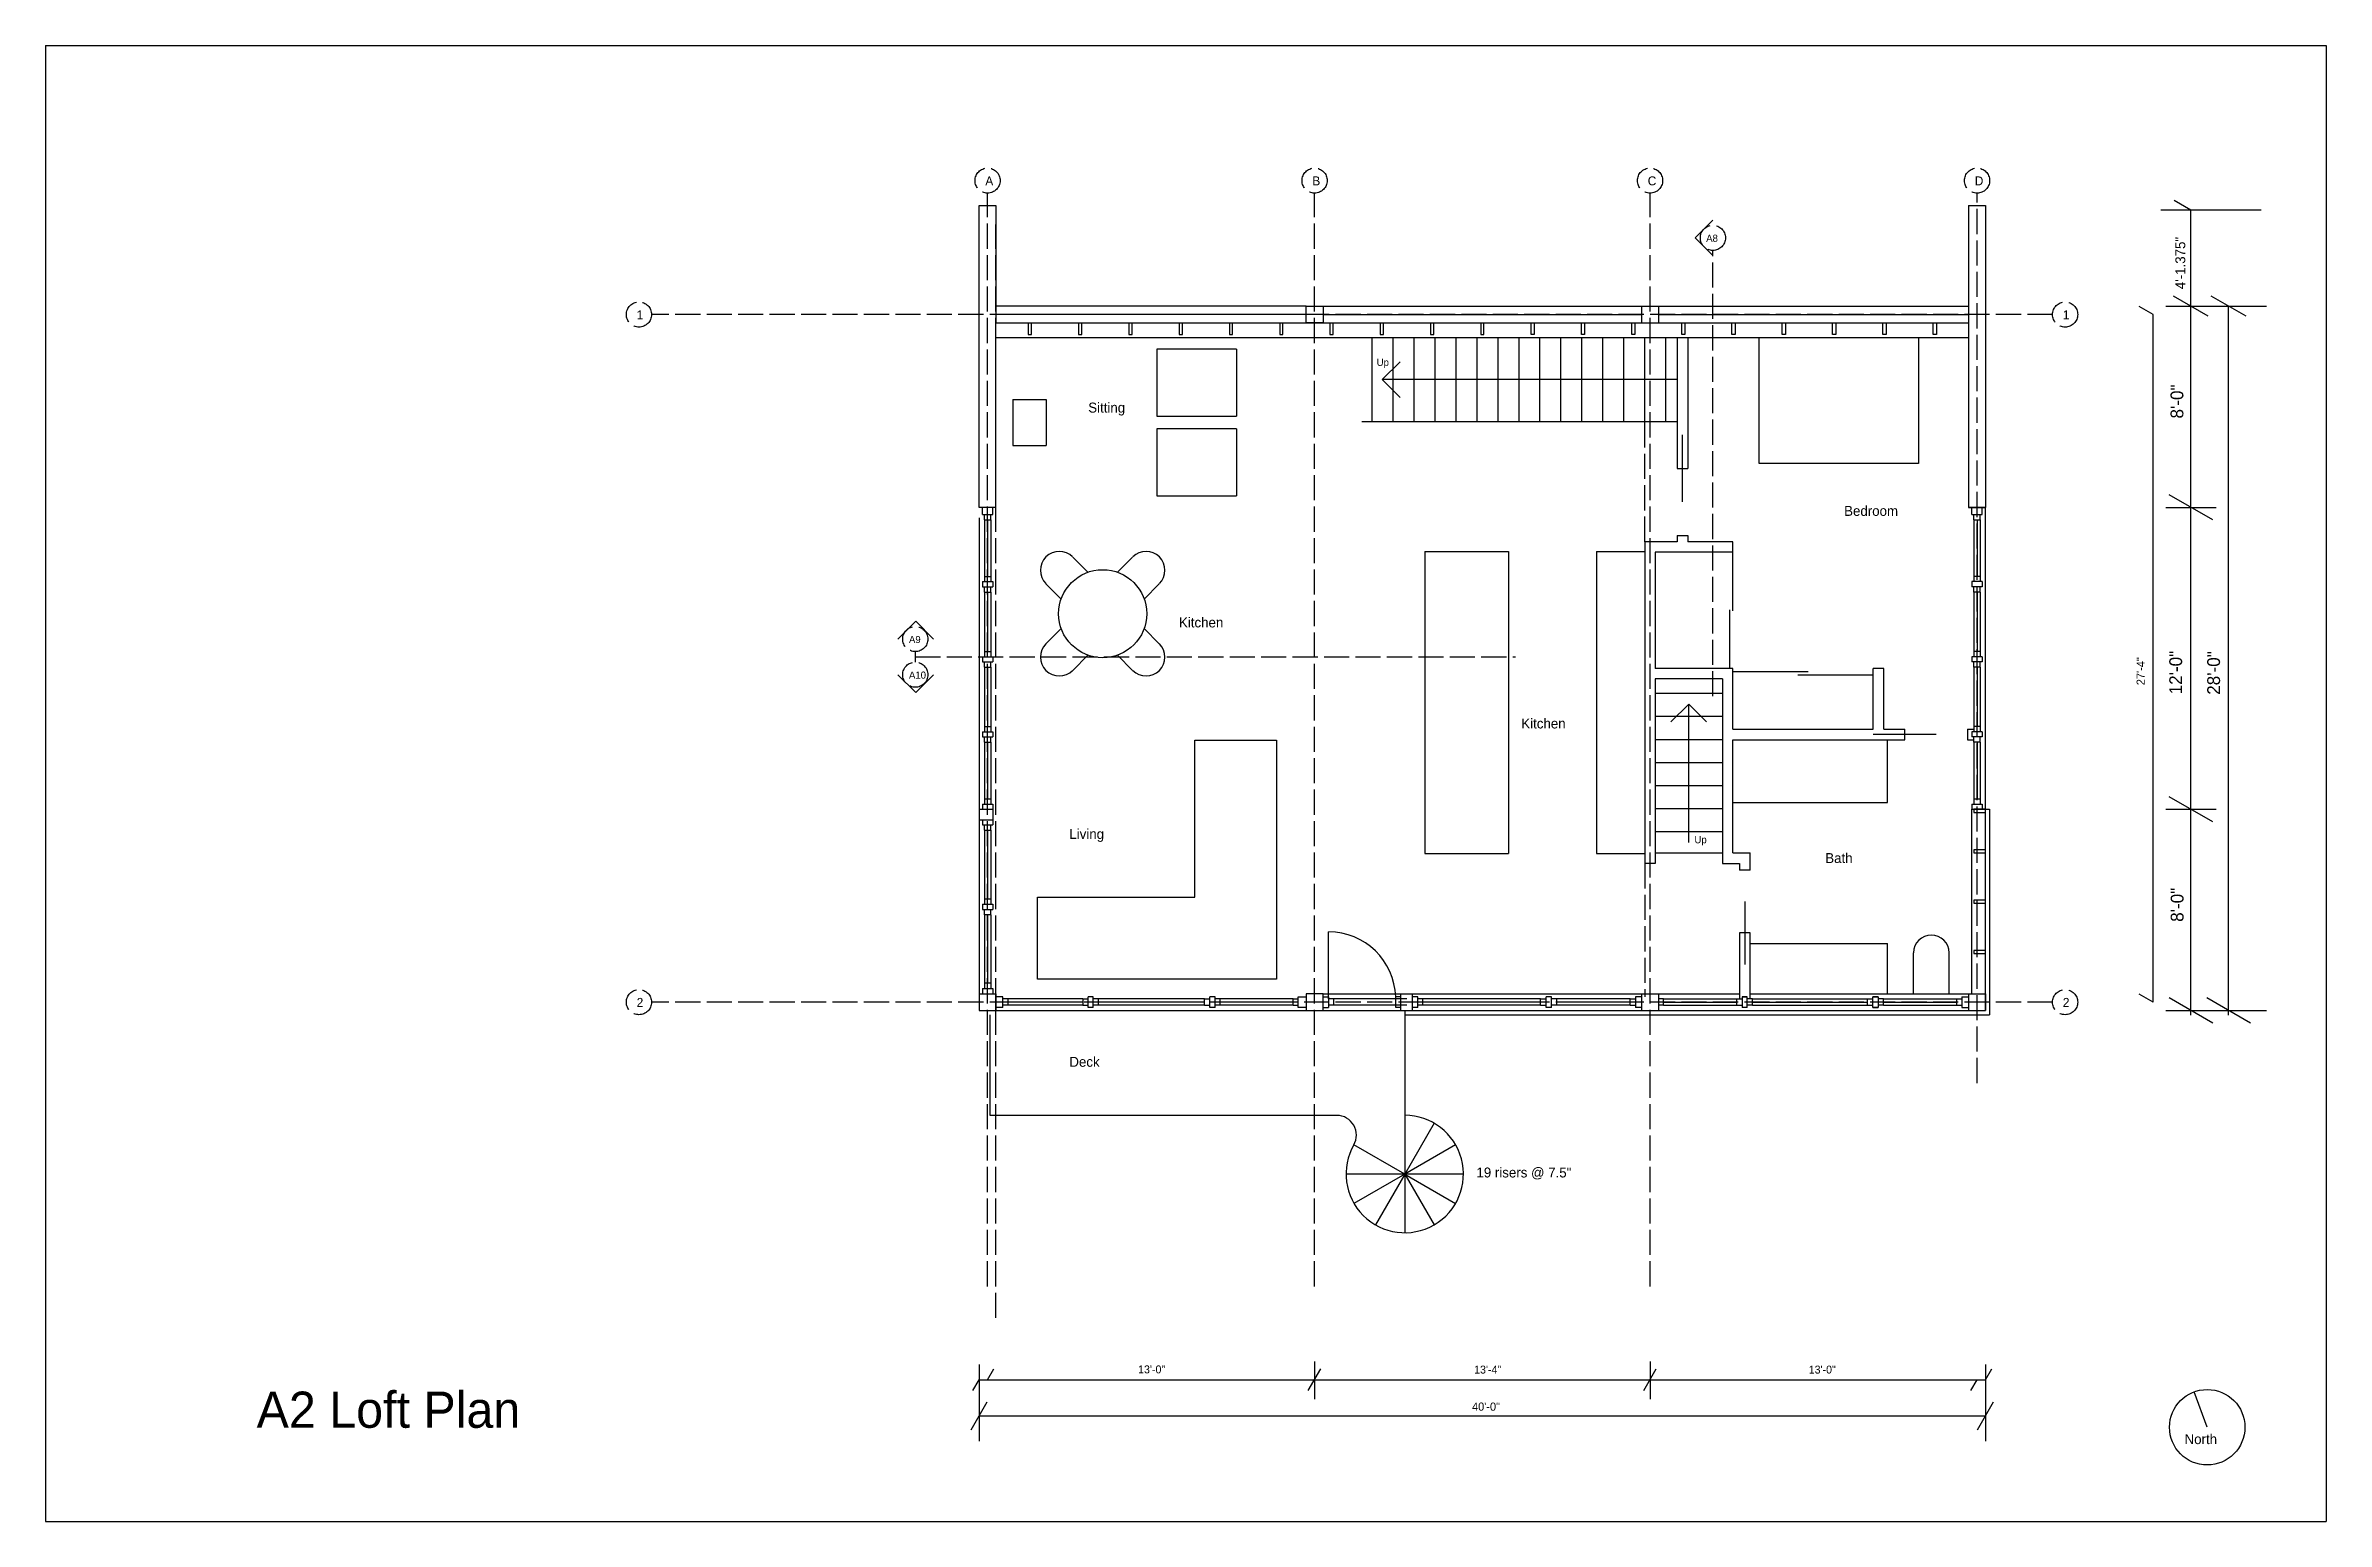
# Model space of a CAD drawing. Header units: inches. Extents: x 967 to 7501, y 257 to 3545.
# Drawn here: x 967 to 2055, y 1971 to 2675 of the extents above; entities that cross this region are included whole.
import ezdxf

# ---------------------------------------------------------------- set-up
doc = ezdxf.new("R2010")
doc.units = ezdxf.units.IN
doc.header["$MEASUREMENT"] = 0
doc.linetypes.add('ACAD_ISO02W100', pattern=[15, 12, -3])
for name, color, linetype in [('const', 7, 'Continuous'), ('e1', 7, 'Continuous'), ('e2', 251, 'Continuous'), ('glass', 172, 'Continuous'), ('grid', 252, 'ACAD_ISO02W100'), ('millwork', 253, 'Continuous'), ('sills', 105, 'Continuous'), ('soffit', 253, 'ACAD_ISO02W100'), ('stairs', 140, 'Continuous'), ('walls', 7, 'Continuous')]:
    doc.layers.add(name, color=color, linetype=linetype)

msp = doc.modelspace()

# ---------------------------------------------------------------- texts
at = {"layer": 'const', "attachment_point": 1}
for s, insert, char_height, width in [('A', (1415.2, 2612.4), 4.26, 1625.197), ('B', (1571.2, 2612.4), 4.26, 1625.197), ('C', (1731.2, 2612.4), 4.26, 1625.197), ('D', (1887.2, 2612.4), 4.26, 1625.197), ('A8', (1759.1, 2584.6), 3.41, 1300.158), ('1', (1248.9, 2548.5), 4.26, 1625.197), ('1', (1929.2, 2548.5), 4.26, 1625.197), ('\\pt3.4098;Up', (1601.9, 2525.4), 3.41, 1300.158), ('Sitting', (1464.3, 2504.5), 4.74, 1805.775), ('\\PBedroom', (1824.9, 2463.1), 4.74, 1805.775), ('\\PKitchen', (1507.6, 2409.9), 4.74, 1805.775), ('A9', (1378.8, 2393.2), 3.41, 1300.158), ('A10', (1378.8, 2376.2), 3.41, 1300.158), ('\\PKitchen', (1670.9, 2361.7), 4.74, 1805.775), ('Living', (1455.3, 2301.1), 4.74, 1805.775), ('\\pt3.4098;Up', (1753.5, 2297.7), 3.41, 1300.158), ('Bath', (1815.9, 2289.6), 4.74, 1805.775), ('2', (1248.9, 2220.5), 4.26, 1625.197), ('2', (1929.2, 2220.5), 4.26, 1625.197), ('Deck', (1455.3, 2192.4), 4.74, 1805.775), ('19 risers @ 7.5"', (1649.5, 2139.6), 4.736, 1805.775), ('13\'-0"', (1488.1, 2045.2), 3.79, 1444.62), ('13\'-4"', (1648.4, 2045.1), 3.79, 1444.62), ('13\'-0"', (1808, 2045.1), 3.79, 1444.62), ('A2 Loft Plan', (1067.6, 2032.7), 17.262, 6582.049), ('40\'-0"', (1647.4, 2027.5), 3.91, 1491.22), ('North', (1987.3, 2012.4), 4.74, 1805.775)]:
    msp.add_mtext(s, dxfattribs=dict(at, insert=insert, char_height=char_height, width=width))
at = {"layer": 'const', "attachment_point": 1, "rotation": 90}
for s, insert, char_height, width in [('4\'-1.375"', (1982.9, 2558.6), 4.74, 1805.775), ('8\'-0"', (1980.6, 2496.9), 6.11, 2330.032), ('27\'-4"', (1964.4, 2369.7), 3.91, 1491.22), ('12\'-0"', (1980, 2365.3), 6.11, 2330.032), ('28\'-0"', (1998.1, 2365.1), 6.11, 2330.032), ('8\'-0"', (1980.7, 2256.8), 6.11, 2330.032)]:
    msp.add_mtext(s, dxfattribs=dict(at, insert=insert, char_height=char_height, width=width))

# ---------------------------------------------------------------- linework, layer by layer
for p, q in [((966.9, 2674.8), (2054.9, 2674.8)), ((966.9, 2674.8), (966.9, 1970.8)), ((2054.9, 2674.8), (2054.9, 1970.8)), ((966.9, 1970.8), (2054.9, 1970.8))]:
    msp.add_line(p, q)
at = {"layer": 'const'}
for p, q in [((1990.3, 2596.3), (1982.3, 2600.9)), ((2023.9, 2596.3), (1975.9, 2596.3)), ((1990.3, 2212.3), (1990.3, 2596.3)), ((1972.3, 2546.5), (1965.6, 2550.3)), ((1972.3, 2218.5), (1972.3, 2546.5)), ((1978.3, 2550.5), (2026.3, 2550.5)), ((1998.6, 2545.7), (1982, 2555.3)), ((2016.6, 2545.7), (2000, 2555.3)), ((2008.3, 2212.3), (2008.3, 2550.5)), ((2000.7, 2448.5), (1979.9, 2460.5)), ((1978.3, 2454.5), (2002.3, 2454.5)), ((1978.3, 2310.5), (2002.3, 2310.5)), ((2000.7, 2304.5), (1979.9, 2316.5)), ((1972.3, 2218.5), (1965.6, 2222.3)), ((2000.7, 2208.5), (1979.9, 2220.5)), ((2018.7, 2208.5), (1997.9, 2220.5)), ((1978.3, 2214.5), (2026.3, 2214.5)), ((1412.3, 2045.7), (1412.3, 2009.1)), ((1892.3, 2045.7), (1892.3, 2009.1)), ((1409.3, 2033.2), (1412.3, 2038.4)), ((1412.3, 2038.4), (1892.3, 2038.4)), ((1416.3, 2038.4), (1419.3, 2043.6)), ((1569.3, 2033.2), (1575.3, 2043.6)), ((1729.3, 2033.2), (1735.3, 2043.6)), ((1885.3, 2033.2), (1888.3, 2038.4)), ((1892.3, 2038.4), (1895.3, 2043.6)), ((1408.5, 2014.5), (1416.1, 2027.8)), ((1888.5, 2014.5), (1896.1, 2027.8)), ((1412.3, 2021.1), (1892.3, 2021.1))]:
    msp.add_line(p, q, dxfattribs=at)
at = {"layer": 'e1'}
for p, q in [((1892.3, 2310.5), (1892.3, 2454.5)), ((1892.3, 2310.5), (1894.3, 2310.5)), ((1894.3, 2310.5), (1894.3, 2212.5)), ((1615.3, 2212.5), (1894.3, 2212.5))]:
    msp.add_line(p, q, dxfattribs=at)
msp.add_circle((1998.1, 2015.7), 18, dxfattribs=at)
at = {"layer": 'e2'}
for p, q in [((1568.3, 2550.5), (1420.3, 2550.5)), ((1576.3, 2550.5), (1728.3, 2550.5)), ((1736.3, 2550.5), (1884.3, 2550.5)), ((1412.3, 2449.5), (1412.3, 2310.5)), ((1412.3, 2305.5), (1412.3, 2222.5)), ((1420.3, 2214.5), (1568.3, 2214.5)), ((1576.3, 2214.5), (1613.5, 2214.5)), ((1619, 2214.5), (1728.3, 2214.5))]:
    msp.add_line(p, q, dxfattribs=at)
at = {"layer": 'glass'}
for p, q in [((1414.8, 2448.6), (1414.8, 2421.6)), ((1417.8, 2448.6), (1417.8, 2421.6)), ((1886.8, 2448.6), (1886.8, 2421.6)), ((1889.8, 2448.6), (1889.8, 2421.6)), ((1414.8, 2414.1), (1414.8, 2385.8)), ((1417.8, 2414.1), (1417.8, 2385.8)), ((1886.8, 2414.1), (1886.8, 2385.8)), ((1889.8, 2414.1), (1889.8, 2385.8)), ((1414.8, 2378.3), (1414.8, 2350)), ((1417.8, 2378.3), (1417.8, 2350)), ((1886.8, 2378.3), (1886.8, 2350)), ((1889.8, 2378.3), (1889.8, 2350)), ((1414.8, 2342.5), (1414.8, 2315.5)), ((1417.8, 2342.5), (1417.8, 2315.5)), ((1886.8, 2342.5), (1886.8, 2315.5)), ((1889.8, 2342.5), (1889.8, 2315.5)), ((1414.8, 2300.5), (1414.8, 2267.7)), ((1417.8, 2300.5), (1417.8, 2267.7)), ((1414.8, 2260.2), (1414.8, 2227.5)), ((1417.8, 2260.2), (1417.8, 2227.5)), ((1461.7, 2220), (1426, 2220)), ((1519.8, 2220), (1469.2, 2220)), ((1562, 2220), (1527.3, 2220)), ((1616.3, 2220), (1581.5, 2220)), ((1680, 2220), (1624, 2220)), ((1722.8, 2220), (1687.8, 2220)), ((1738.8, 2220), (1773.7, 2220)), ((1781.2, 2220), (1836.1, 2220)), ((1843.6, 2220), (1878.6, 2220)), ((1461.7, 2217), (1426, 2217)), ((1519.8, 2217), (1469.2, 2217)), ((1562, 2217), (1527.3, 2217)), ((1616.3, 2217), (1581.5, 2217)), ((1680, 2217), (1624, 2217)), ((1722.8, 2217), (1687.8, 2217)), ((1738.8, 2217), (1773.7, 2217)), ((1781.2, 2217), (1836.1, 2217)), ((1843.6, 2217), (1878.6, 2217))]:
    msp.add_line(p, q, dxfattribs=at)
at = {"layer": 'grid'}
for p, q in [((1416.3, 2082.9), (1416.3, 2604.4)), ((1572.3, 2082.9), (1572.3, 2604.4)), ((1732.3, 2082.9), (1732.3, 2604.4)), ((1888.3, 2179.9), (1888.3, 2604.4)), ((1420.3, 2067.9), (1420.3, 2589.4)), ((1762.3, 2364.4), (1762.3, 2577.1)), ((1924.3, 2546.5), (1256, 2546.5)), ((1381.8, 2385.7), (1381.8, 2380.7)), ((1381.8, 2383.2), (1668.1, 2383.2)), ((1924.3, 2218.5), (1256, 2218.5))]:
    msp.add_line(p, q, dxfattribs=at)
for centre in [(1416.3, 2610.4), (1572.3, 2610.4), (1732.3, 2610.4), (1888.3, 2610.4), (1762.3, 2583.1), (1250, 2546.5), (1930.3, 2546.5), (1381.8, 2391.7), (1381.8, 2374.7), (1250, 2218.5), (1930.3, 2218.5)]:
    msp.add_circle(centre, 6, dxfattribs=at)
at = {"layer": 'millwork'}
for p, q in [((1497.1, 2530), (1497.1, 2498)), ((1535.1, 2530), (1497.1, 2530)), ((1535.1, 2530), (1535.1, 2498)), ((1428.3, 2506), (1428.3, 2484)), ((1428.3, 2506), (1444.3, 2506)), ((1444.3, 2506), (1444.3, 2484)), ((1497.1, 2498), (1535.1, 2498)), ((1535.1, 2492), (1497.1, 2492)), ((1497.1, 2492), (1497.1, 2460)), ((1535.1, 2492), (1535.1, 2460)), ((1428.3, 2484), (1444.3, 2484)), ((1497.1, 2460), (1535.1, 2460)), ((1416.3, 2448.6), (1416.3, 2421.6)), ((1888.3, 2448.6), (1888.3, 2421.6)), ((1456.9, 2430.8), (1464.1, 2423.6)), ((1485.5, 2430.8), (1478.2, 2423.6)), ((1624.8, 2433.4), (1624.8, 2289.4)), ((1624.8, 2433.4), (1664.8, 2433.4)), ((1664.8, 2433.4), (1664.8, 2289.4)), ((1706.8, 2433.4), (1706.8, 2289.4)), ((1706.8, 2433.4), (1729.8, 2433.4)), ((1771.8, 2405.1), (1771.8, 2433.1)), ((1444.1, 2418.1), (1451.4, 2410.8)), ((1498.2, 2418.1), (1491, 2410.8)), ((1416.3, 2414.1), (1416.3, 2385.8)), ((1770.3, 2377.7), (1770.3, 2405.7)), ((1888.3, 2414.1), (1888.3, 2385.8)), ((1444.1, 2389.5), (1451.4, 2396.7)), ((1498.2, 2389.5), (1491, 2396.7)), ((1456.9, 2376.7), (1464.1, 2384)), ((1485.5, 2376.7), (1478.2, 2384)), ((1416.3, 2378.3), (1416.3, 2350)), ((1771.8, 2376.2), (1807.8, 2376.2)), ((1802.8, 2374.7), (1838.8, 2374.7)), ((1888.3, 2378.3), (1888.3, 2350)), ((1416.3, 2342.5), (1416.3, 2315.5)), ((1845.6, 2313.7), (1845.6, 2343.7)), ((1853.8, 2343.7), (1853.8, 2348.7)), ((1888.3, 2342.5), (1888.3, 2315.5)), ((1771.8, 2313.7), (1845.6, 2313.7)), ((1416.3, 2300.5), (1416.3, 2267.7)), ((1624.8, 2289.4), (1664.8, 2289.4)), ((1706.8, 2289.4), (1729.8, 2289.4)), ((1416.3, 2260.2), (1416.3, 2227.5)), ((1579, 2220), (1579, 2252)), ((1780, 2246.5), (1845.6, 2246.5)), ((1845.6, 2222.5), (1845.6, 2246.5)), ((1417.3, 2212.5), (1417.3, 2164.5)), ((1461.7, 2218.5), (1426, 2218.5)), ((1519.8, 2218.5), (1469.2, 2218.5)), ((1562, 2218.5), (1527.3, 2218.5)), ((1615.3, 2214.5), (1615.3, 2163)), ((1680, 2218.5), (1624, 2218.5)), ((1722.8, 2218.5), (1687.8, 2218.5)), ((1738.8, 2218.5), (1773.7, 2218.5)), ((1781.2, 2218.5), (1836.1, 2218.5)), ((1843.6, 2218.5), (1878.6, 2218.5)), ((1417.3, 2164.5), (1582.9, 2164.5)), ((1629.3, 2160.7), (1615.3, 2136.5)), ((1615.3, 2136.5), (1591, 2150.5)), ((1639.5, 2150.5), (1615.3, 2136.5)), ((1643.3, 2136.5), (1587.3, 2136.5)), ((1615.3, 2136.5), (1591, 2122.5)), ((1615.3, 2136.5), (1601.3, 2112.2)), ((1615.3, 2136.5), (1639.5, 2122.5)), ((1615.3, 2136.5), (1629.3, 2112.2))]:
    msp.add_line(p, q, dxfattribs=at)
msp.add_lwpolyline([(1554.1, 2229.5), (1440.1, 2229.5), (1440.1, 2268.5), (1515.1, 2268.5), (1515.1, 2343.5), (1554.1, 2343.5), (1554.1, 2229.5)], dxfattribs=at)
for centre, radius, start, end in [((1450.5, 2424.5), 9, 45, 225), ((1491.9, 2424.5), 9, 315, 135), ((1450.5, 2383.1), 9, 135, 315), ((1491.9, 2383.1), 9, 225, 45), ((1579, 2220), 32, 1.7908, 90), ((1582.9, 2155.1), 9.33, 330, 90), ((1615.3, 2136.5), 28, 150, 90)]:
    msp.add_arc(centre, radius, start, end, dxfattribs=at)
at = {"layer": 'sills'}
for p, q in [((1576.3, 2222.5), (1613.5, 2222.5)), ((1619, 2222.5), (1728.3, 2222.5)), ((1736.3, 2222.5), (1775, 2222.5)), ((1780, 2222.5), (1884.3, 2222.5)), ((1736.3, 2214.5), (1884.3, 2214.5))]:
    msp.add_line(p, q, dxfattribs=at)
at = {"layer": 'soffit'}
for p, q in [((1729.8, 2438.1), (1729.8, 2535.5)), ((1729.8, 2284.7), (1729.8, 2221))]:
    msp.add_line(p, q, dxfattribs=at)
at = {"layer": 'stairs'}
for p, q in [((1599.8, 2495.5), (1599.8, 2535.5)), ((1609.8, 2495.5), (1609.8, 2535.5)), ((1619.8, 2495.5), (1619.8, 2535.5)), ((1629.8, 2495.5), (1629.8, 2535.5)), ((1639.8, 2495.5), (1639.8, 2535.5)), ((1649.8, 2495.5), (1649.8, 2535.5)), ((1659.8, 2495.5), (1659.8, 2535.5)), ((1669.8, 2495.5), (1669.8, 2535.5)), ((1679.8, 2495.5), (1679.8, 2535.5)), ((1689.8, 2495.5), (1689.8, 2535.5)), ((1699.8, 2495.5), (1699.8, 2535.5)), ((1709.8, 2495.5), (1709.8, 2535.5)), ((1719.8, 2495.5), (1719.8, 2535.5)), ((1729.8, 2495.5), (1729.8, 2535.5)), ((1739.8, 2495.5), (1739.8, 2535.5)), ((1594.8, 2495.5), (1745.3, 2495.5)), ((1766.8, 2365.7), (1734.8, 2365.7)), ((1766.8, 2354.7), (1734.8, 2354.7)), ((1766.8, 2343.7), (1734.8, 2343.7)), ((1766.8, 2332.7), (1734.8, 2332.7)), ((1766.8, 2321.7), (1734.8, 2321.7)), ((1766.8, 2310.7), (1734.8, 2310.7)), ((1766.8, 2299.7), (1734.8, 2299.7)), ((1734.8, 2289.7), (1766.8, 2289.7))]:
    msp.add_line(p, q, dxfattribs=at)
at = {"layer": 'walls'}
for p, q in [((1412.3, 2454.5), (1412.3, 2598.5)), ((1412.3, 2598.5), (1420.3, 2598.5)), ((1420.3, 2598.5), (1420.3, 2542.5)), ((1762.3, 2591.6), (1753.8, 2583.1)), ((1884.3, 2598.5), (1884.3, 2542.5)), ((1884.3, 2598.5), (1892.3, 2598.5)), ((1892.3, 2598.5), (1892.3, 2454.5)), ((1762.3, 2574.6), (1753.8, 2583.1)), ((1568.3, 2546.5), (1420.3, 2546.5)), ((1568.3, 2542.5), (1568.3, 2550.5)), ((1568.3, 2550.5), (1576.3, 2550.5)), ((1576.3, 2550.5), (1576.3, 2542.5)), ((1576.3, 2546.5), (1728.3, 2546.5)), ((1728.3, 2550.5), (1736.3, 2550.5)), ((1728.3, 2550.5), (1728.3, 2542.5)), ((1736.3, 2550.5), (1736.3, 2542.5)), ((1736.3, 2546.5), (1884.3, 2546.5)), ((1420.3, 2454.5), (1420.3, 2542.5)), ((1420.3, 2542.5), (1884.3, 2542.5)), ((1420.3, 2535.5), (1884.3, 2535.5)), ((1576.3, 2542.5), (1568.3, 2542.5)), ((1576.3, 2542.5), (1568.3, 2542.5)), ((1728.3, 2542.5), (1736.3, 2542.5)), ((1728.3, 2542.5), (1736.3, 2542.5)), ((1745.3, 2535.5), (1745.3, 2473.1)), ((1750.3, 2535.5), (1750.3, 2473.1)), ((1884.3, 2542.5), (1884.3, 2454.5)), ((1613.1, 2523.9), (1604.6, 2515.5)), ((1745.3, 2515.5), (1604.6, 2515.5)), ((1613.1, 2507), (1604.6, 2515.5)), ((1747.8, 2457.1), (1747.8, 2489.1)), ((1745.3, 2473.1), (1750.3, 2473.1)), ((1420.3, 2454.5), (1412.3, 2454.5)), ((1413.8, 2451.1), (1413.8, 2454.5)), ((1413.8, 2451.1), (1418.8, 2451.1)), ((1414.8, 2448.6), (1414.8, 2451.1)), ((1414.8, 2448.6), (1417.8, 2448.6)), ((1417.8, 2448.6), (1417.8, 2451.1)), ((1418.8, 2451.1), (1418.8, 2454.5)), ((1884.3, 2454.5), (1892.3, 2454.5)), ((1892.3, 2454.5), (1884.3, 2454.5)), ((1885.8, 2454.5), (1890.8, 2454.5)), ((1885.8, 2451.1), (1885.8, 2454.5)), ((1885.8, 2451.1), (1890.8, 2451.1)), ((1886.8, 2448.6), (1886.8, 2451.1)), ((1886.8, 2448.6), (1889.8, 2448.6)), ((1889.8, 2448.6), (1889.8, 2451.1)), ((1890.8, 2451.1), (1890.8, 2454.5)), ((1729.8, 2438.1), (1729.8, 2284.7)), ((1745.3, 2438.1), (1729.8, 2438.1)), ((1745.3, 2441.1), (1745.3, 2438.1)), ((1745.3, 2441.1), (1750.3, 2441.1)), ((1750.3, 2441.1), (1750.3, 2438.1)), ((1771.8, 2438.1), (1750.3, 2438.1)), ((1771.8, 2433.1), (1771.8, 2438.1)), ((1734.8, 2433.1), (1734.8, 2377.7)), ((1771.8, 2433.1), (1734.8, 2433.1)), ((1413.8, 2419.1), (1418.8, 2419.1)), ((1413.8, 2419.1), (1413.8, 2416.6)), ((1413.8, 2416.6), (1418.8, 2416.6)), ((1414.8, 2421.6), (1414.8, 2419.1)), ((1414.8, 2421.6), (1417.8, 2421.6)), ((1414.8, 2414.1), (1414.8, 2416.6)), ((1417.8, 2421.6), (1417.8, 2419.1)), ((1417.8, 2414.1), (1417.8, 2416.6)), ((1418.8, 2419.1), (1418.8, 2416.6)), ((1890.8, 2419.1), (1885.8, 2419.1)), ((1885.8, 2419.1), (1885.8, 2416.6)), ((1890.8, 2416.6), (1885.8, 2416.6)), ((1889.8, 2421.6), (1886.8, 2421.6)), ((1886.8, 2421.6), (1886.8, 2419.1)), ((1886.8, 2414.1), (1886.8, 2416.6)), ((1889.8, 2421.6), (1889.8, 2419.1)), ((1889.8, 2414.1), (1889.8, 2416.6)), ((1890.8, 2419.1), (1890.8, 2416.6)), ((1414.8, 2414.1), (1417.8, 2414.1)), ((1889.8, 2414.1), (1886.8, 2414.1)), ((1373.5, 2391.7), (1382, 2400.2)), ((1390.5, 2391.7), (1382, 2400.2)), ((1413.8, 2383.3), (1418.8, 2383.3)), ((1413.8, 2383.3), (1413.8, 2380.8)), ((1414.8, 2385.8), (1414.8, 2383.3)), ((1414.8, 2385.8), (1417.8, 2385.8)), ((1417.8, 2385.8), (1417.8, 2383.3)), ((1418.8, 2383.3), (1418.8, 2380.8)), ((1885.8, 2383.3), (1885.8, 2380.8)), ((1890.8, 2383.3), (1885.8, 2383.3)), ((1889.8, 2385.8), (1886.8, 2385.8)), ((1886.8, 2385.8), (1886.8, 2383.3)), ((1889.8, 2385.8), (1889.8, 2383.3)), ((1890.8, 2383.3), (1890.8, 2380.8)), ((1373.5, 2374.7), (1382, 2366.2)), ((1382, 2366.2), (1390.5, 2374.7)), ((1413.8, 2380.8), (1418.8, 2380.8)), ((1414.8, 2378.3), (1414.8, 2380.8)), ((1414.8, 2378.3), (1417.8, 2378.3)), ((1417.8, 2378.3), (1417.8, 2380.8)), ((1771.8, 2377.7), (1734.8, 2377.7)), ((1734.8, 2372.7), (1734.8, 2284.7)), ((1766.8, 2372.7), (1734.8, 2372.7)), ((1766.8, 2372.7), (1766.8, 2284.7)), ((1771.8, 2348.7), (1771.8, 2377.7)), ((1843.8, 2377.7), (1838.8, 2377.7)), ((1838.8, 2348.7), (1838.8, 2377.7)), ((1843.8, 2348.7), (1843.8, 2377.7)), ((1890.8, 2380.8), (1885.8, 2380.8)), ((1886.8, 2378.3), (1886.8, 2380.8)), ((1889.8, 2378.3), (1886.8, 2378.3)), ((1889.8, 2378.3), (1889.8, 2380.8)), ((1742.3, 2352.2), (1750.8, 2360.7)), ((1750.8, 2294.7), (1750.8, 2360.7)), ((1759.3, 2352.2), (1750.8, 2360.7)), ((1413.8, 2347.5), (1418.8, 2347.5)), ((1413.8, 2347.5), (1413.8, 2345)), ((1413.8, 2345), (1418.8, 2345)), ((1414.8, 2350), (1414.8, 2347.5)), ((1414.8, 2350), (1417.8, 2350)), ((1414.8, 2342.5), (1414.8, 2345)), ((1414.8, 2342.5), (1417.8, 2342.5)), ((1417.8, 2350), (1417.8, 2347.5)), ((1417.8, 2342.5), (1417.8, 2345)), ((1418.8, 2347.5), (1418.8, 2345)), ((1771.8, 2348.7), (1838.8, 2348.7)), ((1771.8, 2343.7), (1853.8, 2343.7)), ((1771.8, 2289.7), (1771.8, 2343.7)), ((1868.8, 2346.2), (1838.8, 2346.2)), ((1843.8, 2348.7), (1853.8, 2348.7)), ((1883.8, 2348.7), (1883.8, 2343.7)), ((1883.8, 2348.7), (1886.8, 2348.7)), ((1883.8, 2343.7), (1886.8, 2343.7)), ((1890.8, 2347.5), (1885.8, 2347.5)), ((1885.8, 2347.5), (1885.8, 2345)), ((1890.8, 2345), (1885.8, 2345)), ((1886.8, 2350), (1886.8, 2347.5)), ((1889.8, 2350), (1886.8, 2350)), ((1886.8, 2342.5), (1886.8, 2345)), ((1889.8, 2342.5), (1886.8, 2342.5)), ((1889.8, 2350), (1889.8, 2347.5)), ((1889.8, 2342.5), (1889.8, 2345)), ((1890.8, 2347.5), (1890.8, 2345)), ((1412.3, 2310.5), (1418.8, 2310.5)), ((1412.3, 2310.5), (1412.3, 2305.5)), ((1413.8, 2313), (1418.8, 2313)), ((1413.8, 2313), (1413.8, 2310.5)), ((1414.8, 2315.5), (1417.8, 2315.5)), ((1414.8, 2315.5), (1414.8, 2313)), ((1417.8, 2315.5), (1417.8, 2313)), ((1418.8, 2313), (1418.8, 2303)), ((1885.8, 2313), (1885.8, 2310.5)), ((1885.8, 2313), (1890.8, 2313)), ((1885.8, 2222.5), (1885.8, 2310.5)), ((1885.8, 2310.5), (1890.8, 2310.5)), ((1886.8, 2315.5), (1886.8, 2313)), ((1886.8, 2315.5), (1889.8, 2315.5)), ((1886.8, 2310.5), (1892.3, 2310.5)), ((1889.8, 2315.5), (1889.8, 2313)), ((1890.8, 2313), (1890.8, 2310.5)), ((1892.3, 2214.5), (1892.3, 2310.5)), ((1412.3, 2305.5), (1418.8, 2305.5)), ((1413.8, 2305.5), (1413.8, 2303)), ((1413.8, 2303), (1418.8, 2303)), ((1414.8, 2300.5), (1414.8, 2303)), ((1414.8, 2300.5), (1417.8, 2300.5)), ((1417.8, 2300.5), (1417.8, 2303)), ((1771.8, 2289.7), (1780, 2289.7)), ((1780, 2281.5), (1780, 2289.7)), ((1734.8, 2284.7), (1729.8, 2284.7)), ((1766.8, 2284.7), (1775, 2284.7)), ((1775, 2284.7), (1775, 2281.5)), ((1780, 2281.5), (1775, 2281.5)), ((1413.8, 2265.2), (1418.8, 2265.2)), ((1413.8, 2265.2), (1413.8, 2262.7)), ((1414.8, 2267.7), (1414.8, 2265.2)), ((1414.8, 2267.7), (1417.8, 2267.7)), ((1417.8, 2267.7), (1417.8, 2265.2)), ((1418.8, 2265.2), (1418.8, 2262.7)), ((1777.5, 2266.5), (1777.5, 2236.5)), ((1413.8, 2262.7), (1418.8, 2262.7)), ((1414.8, 2260.2), (1414.8, 2262.7)), ((1417.8, 2260.2), (1414.8, 2260.2)), ((1417.8, 2260.2), (1417.8, 2262.7)), ((1780, 2251.5), (1775, 2251.5)), ((1775, 2251.5), (1775, 2220)), ((1777.5, 2251.5), (1777.5, 2251.5)), ((1780, 2220), (1780, 2251.5)), ((1858, 2222.5), (1858, 2242)), ((1875, 2222.5), (1875, 2242)), ((1412.3, 2222.5), (1420.3, 2222.5)), ((1412.3, 2222.5), (1412.3, 2214.5)), ((1413.8, 2225), (1418.8, 2225)), ((1413.8, 2225), (1413.8, 2222.5)), ((1417.8, 2227.5), (1414.8, 2227.5)), ((1414.8, 2227.5), (1414.8, 2225)), ((1417.8, 2227.5), (1417.8, 2225)), ((1418.8, 2225), (1418.8, 2222.5)), ((1420.3, 2222.5), (1420.3, 2214.5)), ((1420.3, 2214.5), (1420.3, 2222.5)), ((1423.5, 2221), (1420.3, 2221)), ((1423.5, 2216), (1423.5, 2221)), ((1426, 2220), (1423.5, 2220)), ((1426, 2220), (1426, 2217)), ((1461.7, 2220), (1464.2, 2220)), ((1461.7, 2220), (1461.7, 2217)), ((1464.2, 2216), (1464.2, 2221)), ((1466.7, 2221), (1464.2, 2221)), ((1466.7, 2216), (1466.7, 2221)), ((1469.2, 2220), (1466.7, 2220)), ((1469.2, 2217), (1469.2, 2220)), ((1519.8, 2220), (1522.3, 2220)), ((1519.8, 2217), (1519.8, 2220)), ((1522.3, 2216), (1522.3, 2221)), ((1524.8, 2221), (1522.3, 2221)), ((1524.8, 2216), (1524.8, 2221)), ((1527.3, 2220), (1524.8, 2220)), ((1527.3, 2217), (1527.3, 2220)), ((1562, 2217), (1562, 2220)), ((1562, 2220), (1564.5, 2220)), ((1564.5, 2216), (1564.5, 2221)), ((1564.5, 2221), (1568.3, 2221)), ((1576.3, 2222.5), (1568.3, 2222.5)), ((1568.3, 2222.5), (1568.3, 2214.5)), ((1576.3, 2214.5), (1576.3, 2222.5)), ((1576.3, 2221), (1579, 2221)), ((1579, 2221), (1579, 2217)), ((1581.5, 2220), (1579, 2220)), ((1581.5, 2217), (1581.5, 2220)), ((1613.5, 2221), (1611, 2221)), ((1611, 2216), (1611, 2221)), ((1613.5, 2214.5), (1613.5, 2222.5)), ((1613.5, 2222.5), (1619, 2222.5)), ((1619, 2214.5), (1619, 2222.5)), ((1621.5, 2221), (1619, 2221)), ((1621.5, 2216), (1621.5, 2221)), ((1624, 2220), (1621.5, 2220)), ((1624, 2217), (1624, 2220)), ((1680, 2217), (1680, 2220)), ((1680, 2220), (1682.8, 2220)), ((1682.8, 2216), (1682.8, 2221)), ((1685.3, 2221), (1682.8, 2221)), ((1685.3, 2216), (1685.3, 2221)), ((1687.8, 2220), (1685.3, 2220)), ((1687.8, 2217), (1687.8, 2220)), ((1722.8, 2217), (1722.8, 2220)), ((1722.8, 2220), (1725.3, 2220)), ((1728, 2221), (1725.3, 2221)), ((1725.3, 2221), (1725.3, 2217)), ((1728.3, 2222.5), (1736.3, 2222.5)), ((1728.3, 2222.5), (1728.3, 2214.5)), ((1736.3, 2222.5), (1736.3, 2214.5)), ((1738.8, 2220), (1736.3, 2220)), ((1738.8, 2217), (1738.8, 2220)), ((1773.7, 2217), (1773.7, 2220)), ((1773.7, 2220), (1776.2, 2220)), ((1776.2, 2221), (1778.7, 2221)), ((1776.2, 2221), (1776.2, 2216)), ((1778.7, 2221), (1776.2, 2221)), ((1778.7, 2216), (1778.7, 2221)), ((1781.2, 2220), (1778.7, 2220)), ((1781.2, 2217), (1781.2, 2220)), ((1836.1, 2220), (1838.6, 2220)), ((1836.1, 2217), (1836.1, 2220)), ((1838.6, 2216), (1838.6, 2221)), ((1838.6, 2221), (1841.1, 2221)), ((1841.1, 2221), (1838.6, 2221)), ((1841.1, 2221), (1841.1, 2216)), ((1843.6, 2220), (1841.1, 2220)), ((1843.6, 2217), (1843.6, 2220)), ((1843.6, 2217), (1843.6, 2220)), ((1878.6, 2217), (1878.6, 2220)), ((1878.6, 2220), (1881.1, 2220)), ((1881.1, 2221), (1881.1, 2216)), ((1881.1, 2221), (1884.3, 2221)), ((1884.3, 2222.5), (1892.3, 2222.5)), ((1884.3, 2222.5), (1884.3, 2214.5)), ((1892.3, 2222.5), (1892.3, 2214.5)), ((1412.3, 2214.5), (1420.3, 2214.5)), ((1423.5, 2216), (1420.3, 2216)), ((1426, 2217), (1423.5, 2217)), ((1461.7, 2217), (1464.2, 2217)), ((1466.7, 2216), (1464.2, 2216)), ((1469.2, 2217), (1466.7, 2217)), ((1519.8, 2217), (1522.3, 2217)), ((1524.8, 2216), (1522.3, 2216)), ((1527.3, 2217), (1524.8, 2217)), ((1562, 2217), (1564.5, 2217)), ((1568.3, 2216), (1564.5, 2216)), ((1568.3, 2214.5), (1576.3, 2214.5)), ((1576.3, 2216), (1579, 2216)), ((1581.5, 2217), (1579, 2217)), ((1579, 2217), (1579, 2216)), ((1613.5, 2216), (1611, 2216)), ((1613.5, 2214.5), (1619, 2214.5)), ((1621.5, 2216), (1619, 2216)), ((1624, 2217), (1621.5, 2217)), ((1680, 2217), (1682.8, 2217)), ((1685.3, 2216), (1682.8, 2216)), ((1687.8, 2217), (1685.3, 2217)), ((1722.8, 2217), (1725.3, 2217)), ((1725.3, 2217), (1725.3, 2216)), ((1728, 2216), (1725.3, 2216)), ((1728.3, 2214.5), (1736.3, 2214.5)), ((1738.8, 2217), (1736.3, 2217)), ((1773.7, 2217), (1776.2, 2217)), ((1778.7, 2216), (1776.2, 2216)), ((1781.2, 2217), (1778.7, 2217)), ((1836.1, 2217), (1838.6, 2217)), ((1838.6, 2216), (1841.1, 2216)), ((1841.1, 2216), (1838.6, 2216)), ((1843.6, 2217), (1841.1, 2217)), ((1878.6, 2217), (1881.1, 2217)), ((1881.1, 2216), (1884.3, 2216)), ((1884.3, 2214.5), (1892.3, 2214.5)), ((1615.3, 2164.5), (1615.3, 2108.5)), ((1572.3, 2047), (1572.3, 2029.1)), ((1732.3, 2047), (1732.3, 2029.1)), ((1998.1, 2015.7), (1991.9, 2032.6))]:
    msp.add_line(p, q, dxfattribs=at)
for points in [[(1435.7, 2542.5), (1435.7, 2537), (1437.2, 2537), (1437.2, 2542.5)], [(1459.7, 2542.5), (1459.7, 2537), (1461.2, 2537), (1461.2, 2542.5)], [(1483.7, 2542.5), (1483.7, 2537), (1485.2, 2537), (1485.2, 2542.5)], [(1507.7, 2542.5), (1507.7, 2537), (1509.2, 2537), (1509.2, 2542.5)], [(1531.7, 2542.5), (1531.7, 2537), (1533.2, 2537), (1533.2, 2542.5)], [(1555.7, 2542.5), (1555.7, 2537), (1557.2, 2537), (1557.2, 2542.5)], [(1579.6, 2542.5), (1579.6, 2537), (1581.1, 2537), (1581.1, 2542.5)], [(1603.6, 2542.5), (1603.6, 2537), (1605.1, 2537), (1605.1, 2542.5)], [(1627.6, 2542.5), (1627.6, 2537), (1629.1, 2537), (1629.1, 2542.5)], [(1651.6, 2542.5), (1651.6, 2537), (1653.1, 2537), (1653.1, 2542.5)], [(1677.1, 2542.5), (1677.1, 2537), (1675.6, 2537), (1675.6, 2542.5)], [(1701.1, 2542.5), (1701.1, 2537), (1699.6, 2537), (1699.6, 2542.5)], [(1725.1, 2542.5), (1725.1, 2537), (1723.6, 2537), (1723.6, 2542.5)], [(1748.9, 2542.5), (1748.9, 2537), (1747.4, 2537), (1747.4, 2542.5)], [(1772.9, 2542.5), (1772.9, 2537), (1771.4, 2537), (1771.4, 2542.5)], [(1860.3, 2535.5), (1860.3, 2475.5), (1784.3, 2475.5), (1784.3, 2535.5), (1860.3, 2535.5)], [(1796.9, 2542.5), (1796.9, 2537), (1795.4, 2537), (1795.4, 2542.5)], [(1820.9, 2542.5), (1820.9, 2537), (1819.4, 2537), (1819.4, 2542.5)], [(1844.9, 2542.5), (1844.9, 2537), (1843.4, 2537), (1843.4, 2542.5)], [(1868.9, 2542.5), (1868.9, 2537), (1867.4, 2537), (1867.4, 2542.5)], [(1892.3, 2310.5), (1886.8, 2310.5), (1886.8, 2309), (1892.3, 2309)], [(1892.3, 2291.2), (1886.8, 2291.2), (1886.8, 2289.7), (1892.3, 2289.7)], [(1892.3, 2267.2), (1886.8, 2267.2), (1886.8, 2265.7), (1892.3, 2265.7)], [(1892.3, 2243.2), (1886.8, 2243.2), (1886.8, 2241.7), (1892.3, 2241.7)]]:
    msp.add_lwpolyline(points, dxfattribs=at)
msp.add_circle((1471.2, 2403.8), 21, dxfattribs=at)
msp.add_arc((1866.5, 2242), 8.5, 0, 180, dxfattribs=at)

msp.set_redraw_order([(e.dxf.handle, doc.entitydb.next_handle()) for e in msp.query("TEXT MTEXT ATTDEF DIMENSION ARC_DIMENSION")])  # texts and dimensions are drawn at this point

doc.saveas('drawing.dxf')
